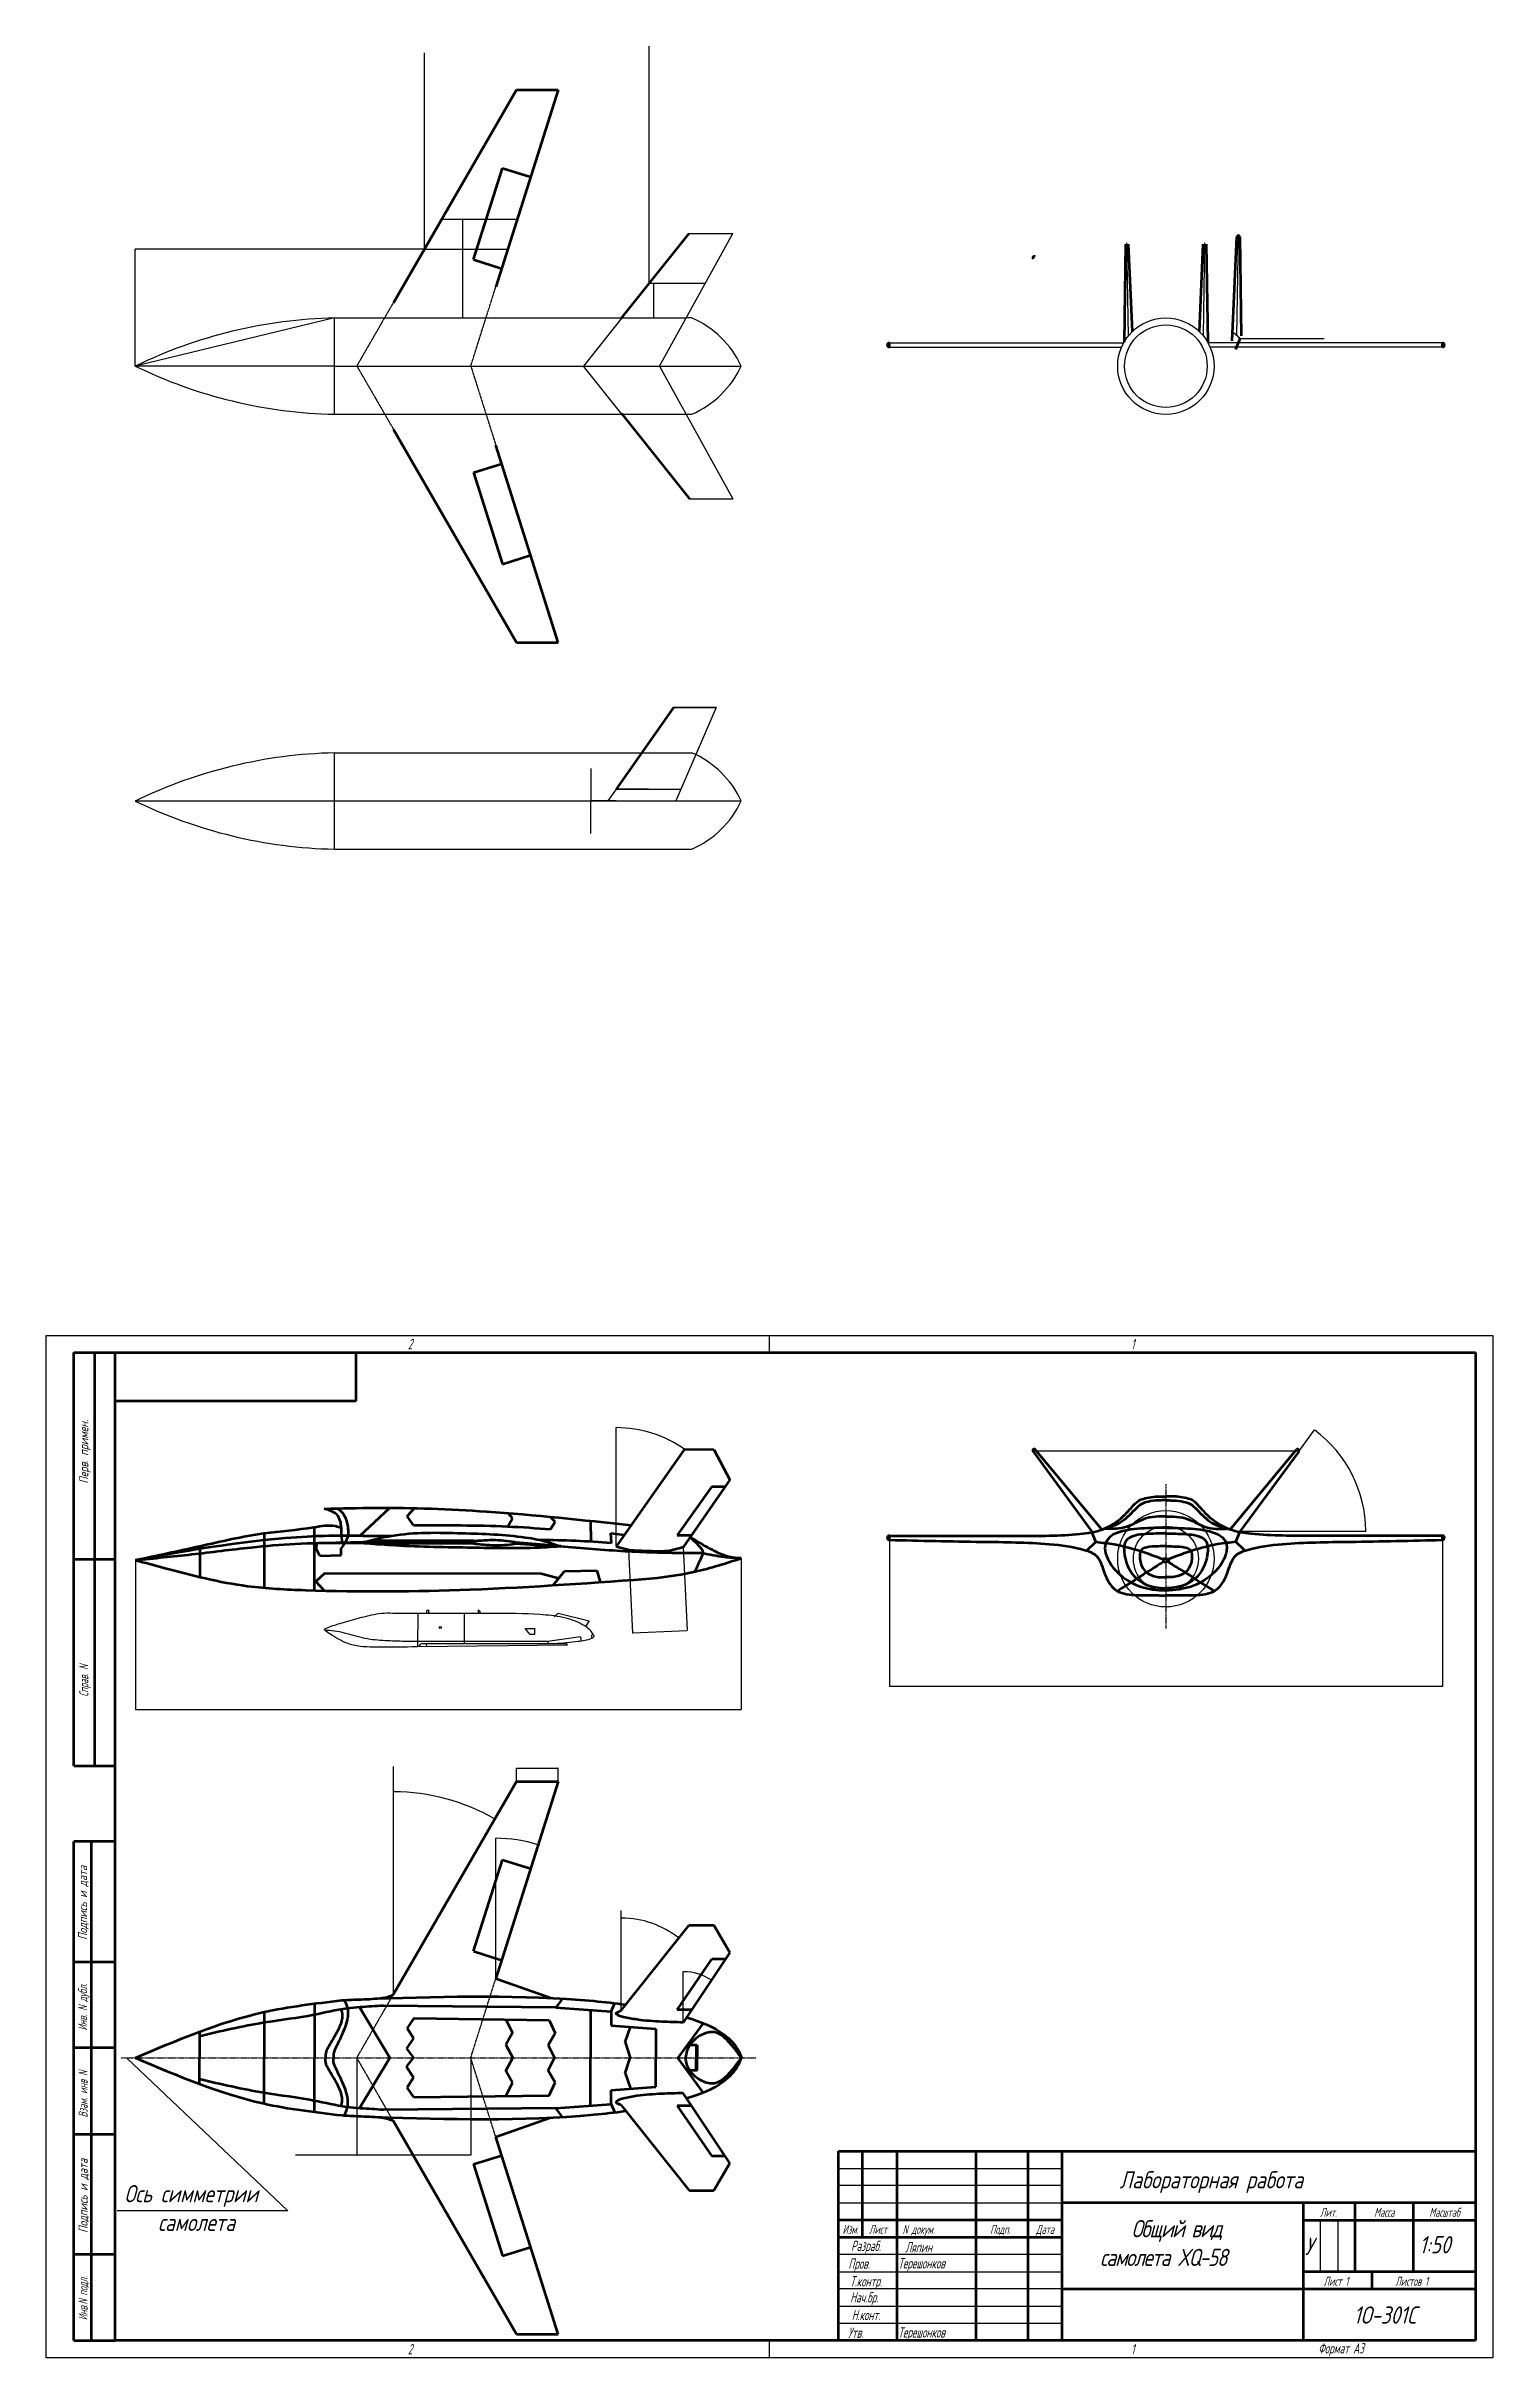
# Model space of a CAD drawing. Header units: millimetres. Extents: x 31085 to 182632, y 10507 to 87776.
# Drawn here: x 69736 to 90736, y 42020 to 75596 of the extents above; entities that cross this region are included whole.
import ezdxf
from ezdxf.enums import TextEntityAlignment as Align

# ---------------------------------------------------------------- set-up
doc = ezdxf.new("R2010")
doc.units = ezdxf.units.MM
doc.linetypes.add('CENTER', pattern=[2, 1.25, -0.25, 0.25, -0.25])
doc.linetypes.add('DASHED', pattern=[0.75, 0.5, -0.25])
for name, color, linetype, lineweight in [('_axes (Оси)', 6, 'CENTER', 30), ('_basic (Основной)', 4, 'Continuous', 60), ('_contour (Тонкий)', 7, 'Continuous', 30), ('_invisible (Невидимый)', 1, 'DASHED', 30), ('_remote (Тонкий)', 9, 'Continuous', 30), ('_text (Надписи)', 2, 'Continuous', 30)]:
    doc.layers.add(name, color=color, linetype=linetype, lineweight=lineweight)
doc.styles.add('ESKD', font='eskd.shx', dxfattribs={"oblique": 15, "height": 5})
doc.dimstyles.new('ESKD', dxfattribs={"dimtxt": 5, "dimasz": 5, "dimexe": 2, "dimexo": 0, "dimgap": 2, "dimtad": 1, "dimtoh": 1, "dimzin": 12, "dimdsep": 46, "dimtxsty": 'ESKD', "dimblk1": 'OPEN', "dimblk2": 'OPEN', "dimsah": 1, "dimcen": 5, "dimclrd": 256, "dimclre": 256, "dimclrt": 2, "dimadec": 0, "dimazin": 0, "dimtfac": 1, "dimtmove": 0, "dimatfit": 3, "dimldrblk": 'OPEN', "dimfxl": 1, "dimtolj": 1, "dimtzin": 12, "dimlwd": -1, "dimlwe": -1, "dimarcsym": 0})

msp = doc.modelspace()

# ---------------------------------------------------------------- texts
at = {"layer": '_basic (Основной)', "color": 30, "transparency": 33554687, "style": 'ESKD', "oblique": 15}
msp.add_text('Лабораторная работа', height=250, dxfattribs=at).set_placement((85317.311, 44480.281))
at = {"layer": '_contour (Тонкий)', "color": 2, "transparency": 33554687, "insert": (84486.002, 44019.614), "char_height": 250, "attachment_point": 1, "style": 'ESKD'}
msp.add_mtext_dynamic_manual_height_columns('\\pi1004.1;{\\T0.9;Общий вид\\P\\pi549.01;самолета XQ-58}', width=3504.53636, gutter_width=625, heights=[1261.117], dxfattribs=at)
at = {"layer": '_text (Надписи)', "transparency": 33554687, "style": 'ESKD', "oblique": 15, "width": 0.8}
for s, height, p in [('2', 150, (74986.002, 56669.614)), ('1', 150, (85486.002, 56669.614)), ('N докум.', 130, (82167.645, 43818.924)), ('Ляпин', 150, (82206.008, 43549.738)), ('Терешонков', 150, (82104.509, 43316.89)), ('Терешонков', 150, (82104.509, 42313.476)), ('2', 150, (74986.002, 42069.614)), ('1', 150, (85486.002, 42069.614)), ('Формат А3', 150, (88201.573, 42081.727))]:
    msp.add_text(s, height=height, dxfattribs=at).set_placement(p)
at = {"layer": '_text (Надписи)', "transparency": 33554687, "style": 'ESKD', "oblique": 15}
for s, p in [('Перв. примен.', (70346.216, 55179.337)), ('Подпись и дата', (70329.677, 48627.009)), ('Подпись и дата', (70336.331, 44371.527))]:
    msp.add_text(s, height=130, rotation=90, dxfattribs=at).set_placement(p, align=Align.CENTER)
at = {"layer": '_text (Надписи)', "transparency": 33554687, "style": 'ESKD', "oblique": 15, "width": 0.8}
for s, p in [('Справ. N', (70346.067, 51854.128)), ('Инв. N дубл.', (70329.366, 47114.356)), ('Взам. инв N', (70335.629, 45848.496)), ('Инв.N подл.', (70335.232, 42884.407))]:
    msp.add_text(s, height=130, rotation=90, dxfattribs=at).set_placement(p, align=Align.CENTER)
for s, height, p in [('Лит.', 130, (88350.49, 44067.44)), ('Масса', 130, (89161.624, 44067.44)), ('Масштаб', 130, (90036.556, 44067.44)), ('Изм.', 130, (81411.002, 43819.614)), ('Разраб.', 150, (81636.002, 43569.614)), ('Лист', 130, (81811.002, 43819.614)), ('Подп.', 130, (83586.002, 43819.614)), ('Дата', 130, (84236.002, 43819.614)), ('Пров.', 150, (81536.002, 43312.472)), ('Т.контр.', 150, (81636.002, 43055.329)), ('Лист 1', 130, (88460.329, 43065.978)), ('Листов 1', 130, (89559.048, 43065.978)), ('Hач.бр.', 150, (81611.002, 42823.186)), ('H.конт.', 150, (81636.002, 42566.043)), ('Утв.', 150, (81486.002, 42308.9))]:
    msp.add_text(s, height=height, dxfattribs=at).set_placement(p, align=Align.CENTER)
at = {"layer": '_text (Надписи)', "transparency": 33554687, "char_height": 250, "attachment_point": 1, "style": 'ESKD'}
for s, width, insert in [('Ось симметрии\\P\\pi489.45;самолета', 2478.63355, (70869.489, 44528.055)), ('У', 534.79925, (88007.373, 43763.869)), ('1:50', 665.61918, (89669.714, 43786.742))]:
    msp.add_mtext_dynamic_manual_height_columns(s, width=width, gutter_width=1250, heights=[0], dxfattribs=dict(at, insert=insert))
at = {"layer": '_text (Надписи)', "transparency": 33554687, "insert": (87986.002, 42765.467), "char_height": 250, "width": 2526.89301, "attachment_point": 1, "line_spacing_factor": 0.857143, "style": 'ESKD'}
msp.add_mtext('\\pi729.95;1О-301С', dxfattribs=at)

# ---------------------------------------------------------------- blocks, each defined once
blk = doc.blocks.new('_OPEN')
at = {"color": 0, "linetype": 'ByBlock'}
for p, q in [((-1, 0.2), (0, 0)), ((0, 0), (-1, -0.2)), ((0, 0), (-1, 0))]:
    blk.add_line(p, q, dxfattribs=at)
blk = doc.blocks.new('*D44')
at = {"layer": '_contour (Тонкий)', "transparency": 16777216}
for p, q in [((84079, 55197), (84079, 55193)), ((84084, 55195), (87897, 55195)), ((87902, 55197), (87902, 55193))]:
    blk.add_line(p, q, dxfattribs=at)
at = {"layer": 'Defpoints', "color": 0, "transparency": 16777216}
for p in [(84079, 55197), (87902, 55197), (87902, 55195)]:
    blk.add_point(p, dxfattribs=at)
at = {"layer": '_contour (Тонкий)', "transparency": 16777216, "xscale": 5, "yscale": 5, "zscale": 5, "rotation": 180}
blk.add_blockref('_OPEN', (84079, 55195), dxfattribs=at)
at = {"layer": '_contour (Тонкий)', "transparency": 16777216, "xscale": 5, "yscale": 5, "zscale": 5}
blk.add_blockref('_OPEN', (87902, 55195), dxfattribs=at)
at = {"layer": '_contour (Тонкий)', "color": 2, "transparency": 16777216, "insert": (85991, 55200), "char_height": 5, "attachment_point": 5, "style": 'ESKD'}
blk.add_mtext('\\A1;3823.03', dxfattribs=at)
blk = doc.blocks.new('*D45')
at = {"layer": '_contour (Тонкий)', "transparency": 16777216}
for p, q in [((81976, 53900), (81976, 51772)), ((90005, 53900), (90005, 51772)), ((81981, 51774), (90000, 51774))]:
    blk.add_line(p, q, dxfattribs=at)
at = {"layer": 'Defpoints', "color": 0, "transparency": 16777216}
for p in [(81976, 53900), (90005, 53900), (90005, 51774)]:
    blk.add_point(p, dxfattribs=at)
at = {"layer": '_contour (Тонкий)', "transparency": 16777216, "xscale": 5, "yscale": 5, "zscale": 5, "rotation": 180}
blk.add_blockref('_OPEN', (81976, 51774), dxfattribs=at)
at = {"layer": '_contour (Тонкий)', "transparency": 16777216, "xscale": 5, "yscale": 5, "zscale": 5}
blk.add_blockref('_OPEN', (90005, 51774), dxfattribs=at)
at = {"layer": '_contour (Тонкий)', "color": 2, "transparency": 16777216, "insert": (85991, 51778), "char_height": 5, "attachment_point": 5, "style": 'ESKD'}
blk.add_mtext('\\A1;8029.48', dxfattribs=at)
blk = doc.blocks.new('*D46')
at = {"layer": '_contour (Тонкий)', "transparency": 16777216}
for p, q in [((71031, 53606), (71031, 51436)), ((79826, 53634), (79826, 51436)), ((71036, 51438), (79821, 51438))]:
    blk.add_line(p, q, dxfattribs=at)
at = {"layer": 'Defpoints', "color": 0, "transparency": 16777216}
for p in [(71031, 53606), (79826, 53634), (79826, 51438)]:
    blk.add_point(p, dxfattribs=at)
at = {"layer": '_contour (Тонкий)', "transparency": 16777216, "xscale": 5, "yscale": 5, "zscale": 5, "rotation": 180}
blk.add_blockref('_OPEN', (71031, 51438), dxfattribs=at)
at = {"layer": '_contour (Тонкий)', "transparency": 16777216, "xscale": 5, "yscale": 5, "zscale": 5}
blk.add_blockref('_OPEN', (79826, 51438), dxfattribs=at)
at = {"layer": '_contour (Тонкий)', "color": 2, "transparency": 16777216, "insert": (75428, 51442), "char_height": 5, "attachment_point": 5, "style": 'ESKD'}
blk.add_mtext('\\A1;8794.53', dxfattribs=at)
blk = doc.blocks.new('*D47')
at = {"layer": '_contour (Тонкий)', "transparency": 16777216}
for p, q in [((87919, 55184), (88149, 55497)), ((88289, 54026), (88894, 54026))]:
    blk.add_line(p, q, dxfattribs=at)
blk.add_arc((87070, 54026), 1822, 0.1572, 53.6037, dxfattribs=at)
at = {"layer": 'Defpoints', "color": 0, "transparency": 16777216}
for p in [(87919, 55184), (88804, 54586), (87070, 54026), (87070, 54026), (88289, 54026)]:
    blk.add_point(p, dxfattribs=at)
at = {"layer": '_contour (Тонкий)', "transparency": 16777216, "xscale": 5, "yscale": 5, "zscale": 5}
for p, rotation in [((88147, 55496), 143.6823355758106), ((88892, 54026), 270.0786079433288)]:
    blk.add_blockref('_OPEN', p, dxfattribs=dict(at, rotation=rotation))
at = {"layer": '_contour (Тонкий)', "color": 2, "transparency": 16777216, "insert": (88699, 54852), "char_height": 5, "attachment_point": 5, "rotation": 296.8805, "style": 'ESKD'}
blk.add_mtext('\\A1;54°', dxfattribs=at)
blk = doc.blocks.new('*D48')
at = {"layer": '_contour (Тонкий)', "transparency": 16777216}
blk.add_arc((74777, 47299), 2941, 60.1215, 89.9026, dxfattribs=at)
at = {"layer": 'Defpoints', "color": 0, "transparency": 16777216}
for p in [(74777, 50609), (76561, 50391), (75783, 50063), (74777, 47299), (74777, 47299)]:
    blk.add_point(p, dxfattribs=at)
at = {"layer": '_contour (Тонкий)', "transparency": 16777216, "xscale": 5, "yscale": 5, "zscale": 5}
for p, rotation in [((74777, 50240), 179.9512950941352), ((76247, 49847), 330.072762383453)]:
    blk.add_blockref('_OPEN', p, dxfattribs=dict(at, rotation=rotation))
at = {"layer": '_contour (Тонкий)', "color": 2, "transparency": 16777216, "insert": (75539, 50144), "char_height": 5, "attachment_point": 5, "rotation": 345.012, "style": 'ESKD'}
blk.add_mtext('\\A1;30°', dxfattribs=at)
blk = doc.blocks.new('*D49')
at = {"layer": '_contour (Тонкий)', "transparency": 16777216}
blk.add_arc((78085, 47065), 1342, 51.6523, 89.7865, dxfattribs=at)
at = {"layer": 'Defpoints', "color": 0, "transparency": 16777216}
for p in [(78085, 48518), (78667, 48275), (79071, 48303), (78085, 47065), (78085, 47065)]:
    blk.add_point(p, dxfattribs=at)
at = {"layer": '_contour (Тонкий)', "transparency": 16777216, "xscale": 5, "yscale": 5, "zscale": 5}
for p, rotation in [((78085, 48407), 179.8932635555602), ((78921, 48115), 321.5455274111061)]:
    blk.add_blockref('_OPEN', p, dxfattribs=dict(at, rotation=rotation))
at = {"layer": '_contour (Тонкий)', "color": 2, "transparency": 16777216, "insert": (78529, 48336), "char_height": 5, "attachment_point": 5, "rotation": 340.7194, "style": 'ESKD'}
blk.add_mtext('\\A1;39°', dxfattribs=at)
blk = doc.blocks.new('*D50')
at = {"layer": '_contour (Тонкий)', "transparency": 16777216}
blk.add_line((76262, 49372), (76262, 49567), dxfattribs=at)
blk.add_arc((76262, 47527), 2038, 72.6249, 89.8594, dxfattribs=at)
at = {"layer": 'Defpoints', "color": 0, "transparency": 16777216}
for p in [(77166, 50391), (76262, 49372), (76674, 49523), (76262, 47527), (76262, 47527)]:
    blk.add_point(p, dxfattribs=at)
at = {"layer": '_contour (Тонкий)', "transparency": 16777216, "xscale": 5, "yscale": 5, "zscale": 5}
for p, rotation in [((76262, 49565), 179.9297222049322), ((76875, 49471), 342.5546496753644)]:
    blk.add_blockref('_OPEN', p, dxfattribs=dict(at, rotation=rotation))
at = {"layer": '_contour (Тонкий)', "color": 2, "transparency": 16777216, "insert": (76573, 49546), "char_height": 5, "attachment_point": 5, "rotation": 351.2422, "style": 'ESKD'}
blk.add_mtext('\\A1;18°', dxfattribs=at)
blk = doc.blocks.new('*D51')
at = {"layer": '_contour (Тонкий)', "transparency": 16777216}
blk.add_line((78984, 47616), (78984, 47630), dxfattribs=at)
blk.add_arc((78984, 46891), 737, 56.7997, 89.6114, dxfattribs=at)
at = {"layer": 'Defpoints', "color": 0, "transparency": 16777216}
for p in [(79659, 47907), (78984, 47616), (79265, 47573), (78984, 46891), (78984, 46891)]:
    blk.add_point(p, dxfattribs=at)
at = {"layer": '_contour (Тонкий)', "transparency": 16777216, "xscale": 5, "yscale": 5, "zscale": 5}
for p, rotation in [((78984, 47628), 179.8057061249195), ((79392, 47505), 326.6053640578633)]:
    blk.add_blockref('_OPEN', p, dxfattribs=dict(at, rotation=rotation))
at = {"layer": '_contour (Тонкий)', "color": 2, "transparency": 16777216, "insert": (79199, 47601), "char_height": 5, "attachment_point": 5, "rotation": 343.2055, "style": 'ESKD'}
blk.add_mtext('\\A1;34°', dxfattribs=at)
blk = doc.blocks.new('*D52')
at = {"layer": '_contour (Тонкий)', "transparency": 16777216}
for p, q in [((78188, 53754), (78246, 52546)), ((78984, 53792), (79042, 52584)), ((78251, 52548), (79037, 52585))]:
    blk.add_line(p, q, dxfattribs=at)
at = {"layer": 'Defpoints', "color": 0, "transparency": 16777216}
for p in [(78188, 53754), (78984, 53792), (79042, 52586)]:
    blk.add_point(p, dxfattribs=at)
at = {"layer": '_contour (Тонкий)', "transparency": 16777216, "xscale": 5, "yscale": 5, "zscale": 5}
for p, rotation in [((78246, 52548), 182.7405263349253), ((79042, 52586), 2.740526334925297)]:
    blk.add_blockref('_OPEN', p, dxfattribs=dict(at, rotation=rotation))
at = {"layer": '_contour (Тонкий)', "color": 2, "transparency": 16777216, "insert": (78644, 52571), "char_height": 5, "attachment_point": 5, "rotation": 2.7405, "style": 'ESKD'}
blk.add_mtext('\\A1;797.05', dxfattribs=at)
blk = doc.blocks.new('*D53')
at = {"layer": '_contour (Тонкий)', "transparency": 16777216}
for p, q in [((74246, 46377), (74246, 44962)), ((75899, 46377), (75899, 44962)), ((74246, 44964), (73355, 44964)), ((75894, 44964), (74251, 44964))]:
    blk.add_line(p, q, dxfattribs=at)
at = {"layer": 'Defpoints', "color": 0, "transparency": 16777216}
for p in [(74246, 46377), (75899, 46377), (75899, 44964)]:
    blk.add_point(p, dxfattribs=at)
at = {"layer": '_contour (Тонкий)', "transparency": 16777216, "xscale": 5, "yscale": 5, "zscale": 5, "rotation": 180}
blk.add_blockref('_OPEN', (74246, 44964), dxfattribs=at)
at = {"layer": '_contour (Тонкий)', "transparency": 16777216, "xscale": 5, "yscale": 5, "zscale": 5}
blk.add_blockref('_OPEN', (75899, 44964), dxfattribs=at)
at = {"layer": '_contour (Тонкий)', "color": 2, "transparency": 16777216, "insert": (73363, 44970), "char_height": 5, "attachment_point": 5, "style": 'ESKD'}
blk.add_mtext('\\A1;Хуй', dxfattribs=at)
blk = doc.blocks.new('*D54')
at = {"layer": '_contour (Тонкий)', "transparency": 16777216}
for p, q in [((76561, 50391), (76561, 50584)), ((76566, 50582), (77161, 50582)), ((77166, 50391), (77166, 50584))]:
    blk.add_line(p, q, dxfattribs=at)
at = {"layer": 'Defpoints', "color": 0, "transparency": 16777216}
for p in [(76561, 50391), (77166, 50582), (77166, 50391)]:
    blk.add_point(p, dxfattribs=at)
at = {"layer": '_contour (Тонкий)', "transparency": 16777216, "xscale": 5, "yscale": 5, "zscale": 5, "rotation": 180}
blk.add_blockref('_OPEN', (76561, 50582), dxfattribs=at)
at = {"layer": '_contour (Тонкий)', "transparency": 16777216, "xscale": 5, "yscale": 5, "zscale": 5}
blk.add_blockref('_OPEN', (77166, 50582), dxfattribs=at)
at = {"layer": '_contour (Тонкий)', "color": 2, "transparency": 16777216, "insert": (76864, 50587), "char_height": 5, "attachment_point": 5, "style": 'ESKD'}
blk.add_mtext('\\A1;604.84', dxfattribs=at)
blk = doc.blocks.new('*D55')
at = {"layer": '_contour (Тонкий)', "transparency": 16777216}
blk.add_line((78009, 55524), (78009, 55532), dxfattribs=at)
blk.add_arc((78009, 53804), 1726, 55.0671, 89.834, dxfattribs=at)
at = {"layer": 'Defpoints', "color": 0, "transparency": 16777216}
for p in [(78009, 55524), (78695, 55388), (79003, 55219), (78009, 53804), (78009, 53804)]:
    blk.add_point(p, dxfattribs=at)
at = {"layer": '_contour (Тонкий)', "transparency": 16777216, "xscale": 5, "yscale": 5, "zscale": 5}
for p, rotation in [((78009, 55530), 179.9170236007296), ((79002, 55217), 324.984151972814)]:
    blk.add_blockref('_OPEN', p, dxfattribs=dict(at, rotation=rotation))
at = {"layer": '_contour (Тонкий)', "color": 2, "transparency": 16777216, "insert": (78531, 55454), "char_height": 5, "attachment_point": 5, "rotation": 342.4506, "style": 'ESKD'}
blk.add_mtext('\\A1;35°', dxfattribs=at)

# ---------------------------------------------------------------- dimensions: what is measured, and where the dimension line sits
at = {"layer": '_contour (Тонкий)', "transparency": 33554687}
for base, line1, line2, picture, middle in [((78694.924, 55388.455), ((78009.362, 53804.156), (78009.362, 55523.691)), ((79003.468, 55218.688), (78009.362, 53804.156)), '*D55', (78531.237, 55454.369)), ((88803.926, 54586.473), ((87919.248, 55184.31), (87070.128, 54025.792)), ((87070.128, 54025.792), (88289.063, 54025.792)), '*D47', (88699.457, 54851.7)), ((75782.51, 50062.818), ((74777.414, 47298.933), (76561.144, 50391.441)), ((74777.414, 47298.933), (74777.414, 50609.029)), '*D48', (75539.16, 50144.195)), ((76674.475, 49522.944), ((76261.954, 47526.937), (76261.954, 49372.186)), ((77165.988, 50391.441), (76261.954, 47526.937)), '*D50', (76572.971, 49545.81)), ((78666.992, 48274.511), ((78084.867, 47065.348), (78084.867, 48517.84)), ((78084.867, 47065.348), (79071.377, 48302.846)), '*D49', (78529.472, 48336.32)), ((79265.051, 47572.836), ((78984.201, 46891.195), (78984.201, 47616.428)), ((79658.882, 47907.096), (78984.201, 46891.195)), '*D51', (79198.517, 47601.29))]:
    dim = msp.add_angular_dim_2l(base=base, line1=line1, line2=line2, dimstyle='ESKD', dxfattribs=at)
    dim.commit()
    dim.dimension.update_dxf_attribs({"geometry": picture, "text_midpoint": middle})
for base, p1, p2, picture, middle in [((87902.248, 55195.25), (84079.218, 55196.769), (87902.248, 55196.769), '*D44', (85990.733, 55195.25)), ((79825.633, 51437.579), (71031.105, 53606.452), (79825.633, 53633.58), '*D46', (75428.369, 51437.579))]:
    dim = msp.add_linear_dim(base=base, p1=p1, p2=p2, dimstyle='ESKD', dxfattribs=at)
    dim.commit()
    dim.dimension.update_dxf_attribs({"geometry": picture, "text_midpoint": middle, "dimtype": 160})
dim = msp.add_aligned_dim(p1=(78188.064, 53754.34), p2=(78984.201, 53792.449), distance=-1208.137, dimstyle='ESKD', dxfattribs=at)
dim.commit()
dim.dimension.update_dxf_attribs({"geometry": '*D52', "text_midpoint": (78643.682, 52571.134)})
for base, p1, p2, picture, middle in [((90005.471, 51773.798), (81975.995, 53900.175), (90005.471, 53900.175), '*D45', (85990.733, 51778.298)), ((77165.988, 50582.487), (76561.144, 50391.441), (77165.988, 50391.441), '*D54', (76863.566, 50586.987))]:
    dim = msp.add_linear_dim(base=base, p1=p1, p2=p2, dimstyle='ESKD', dxfattribs=at)
    dim.commit()
    dim.dimension.update_dxf_attribs({"geometry": picture, "text_midpoint": middle})
dim = msp.add_linear_dim(base=(75899.019, 44964.252), p1=(74245.62, 46376.945), p2=(75899.019, 46376.945), text='Хуй', dimstyle='ESKD', dxfattribs=at)
dim.commit()
dim.dimension.update_dxf_attribs({"geometry": '*D53', "text_midpoint": (73362.876, 44964.252), "dimtype": 160})

# ---------------------------------------------------------------- linework, layer by layer
at = {"layer": '_axes (Оси)', "ltscale": 10, "transparency": 33554687}
for p, q in [((85990.733, 54707.024), (85990.733, 52611.381)), ((70825.658, 46376.945), (80042.272, 46376.945))]:
    msp.add_line(p, q, dxfattribs=at)
at = {"layer": '_basic (Основной)', "transparency": 33554687}
for p, q in [((74777.414, 71871.136), (76561.144, 74963.644)), ((77165.988, 74963.644), (76261.954, 72099.14)), ((76561.144, 74963.644), (77165.988, 74963.644)), ((75940.355, 72496.463), (76359.913, 73825.865)), ((76359.913, 73825.865), (76766.418, 73697.572)), ((78084.867, 71640.779), (79071.377, 72878.276)), ((85405.283, 72721.746), (85383.87, 71297.975)), ((85505.077, 71453.171), (85447.386, 72722.862)), ((86476.385, 71453.063), (86534.08, 72722.862)), ((86576.183, 72721.746), (86597.6, 71297.767)), ((86952.737, 71318.864), (87021.219, 72826.075)), ((87063.322, 72824.958), (87084.923, 71388.748)), ((75940.355, 72496.463), (76346.86, 72368.171)), ((81975.995, 71224.892), (81976.875, 71285.536)), ((87007.795, 71195.255), (87070.128, 71350.51)), ((90005.471, 71224.892), (90004.591, 71285.536)), ((78085.316, 70258.974), (79072.631, 69022.119)), ((74777.757, 70028.246), (76562.637, 66936.402)), ((75940.93, 69403.351), (76347.388, 69531.795)), ((77167.481, 66936.627), (76262.382, 69800.794)), ((75940.93, 69403.351), (76360.982, 68074.106)), ((76360.982, 68074.106), (76767.439, 68202.55)), ((76561.144, 66934.652), (77165.988, 66934.652)), ((76562.637, 66936.402), (77167.481, 66936.627)), ((78843.815, 65991.667), (78009.362, 64804.308)), ((70136.002, 56619.614), (70736.002, 56619.614)), ((70136.002, 50619.614), (70136.002, 56619.614)), ((70436.002, 56619.614), (70436.002, 50619.614)), ((70736.002, 42269.614), (70736.002, 56619.614)), ((70736.002, 56619.614), (90486.002, 56619.614)), ((74236.002, 55919.614), (74236.002, 56619.614)), ((90486.002, 56619.614), (90486.002, 42269.614)), ((70736.002, 55919.614), (74236.002, 55919.614)), ((79003.468, 55218.688), (78009.362, 53804.156)), ((79003.468, 55218.688), (79426.397, 55214.503)), ((79426.397, 55214.503), (79660.898, 54770.89)), ((84062.219, 55184.31), (84911.338, 54025.792)), ((85058.922, 54049.791), (84095.125, 55210.597)), ((86922.544, 54049.791), (87886.341, 55210.597)), ((87919.248, 55184.31), (87070.128, 54025.792)), ((79660.898, 54770.89), (78984.201, 53792.449)), ((79397.415, 54673.12), (78897.509, 53967.316)), ((79397.415, 54673.12), (79593.187, 54673.12)), ((73627.3, 54084.287), (73627.3, 53166.653)), ((74284.42, 53956.173), (74723.732, 54365.517)), ((74974.295, 54243.249), (75079.902, 54360.51)), ((75069.54, 54113.579), (74974.295, 54243.249)), ((76437.924, 54095.142), (76504.261, 54215.674)), ((76504.261, 54215.674), (76441.537, 54289.417)), ((77122.89, 54164.346), (77051.399, 54235.789)), ((77058.898, 54055.371), (77122.89, 54164.346)), ((77638.204, 54176.27), (77642.987, 53873.523)), ((71963.648, 53809.955), (71963.648, 53361.291)), ((72897.337, 53995.591), (72897.337, 53203.453)), ((74353.228, 53846.36), (73627.3, 53853.468)), ((73661.261, 53764.388), (73662.13, 53853.127)), ((73708.517, 53669.94), (73661.261, 53764.388)), ((74017.706, 53678.035), (74017.933, 53779.767)), ((74023.98, 53958.798), (74026.177, 53861.462)), ((75947.222, 53846.36), (74353.228, 53846.36)), ((74378.672, 53871.325), (74381.224, 53846.36)), ((75947.222, 53885.065), (74431.005, 53885.065)), ((75947.222, 53885.065), (75947.222, 53846.36)), ((76546.93, 53867.137), (76545.513, 53846.093)), ((76546.608, 53846.019), (77195.796, 53802.304)), ((76546.93, 53867.137), (77207.521, 53813.314)), ((77941.162, 53851.082), (77932.994, 53998.57)), ((77932.994, 53998.57), (78128.096, 53973.104)), ((78897.509, 53967.316), (79106.009, 53968.706)), ((81975.995, 53900.175), (81976.875, 53960.819)), ((84842.975, 53744.348), (84973.672, 53870.538)), ((84973.672, 53870.538), (84911.338, 54025.792)), ((87007.795, 53870.538), (87070.128, 54025.792)), ((87138.491, 53744.348), (87007.795, 53870.538)), ((90005.471, 53900.175), (90004.591, 53960.819)), ((70136.002, 53619.614), (70736.002, 53619.614)), ((73781.697, 53417.113), (73649.05, 53297.17)), ((73708.517, 53669.94), (74017.706, 53678.035)), ((73781.697, 53417.113), (76923.091, 53412.096)), ((76923.091, 53412.096), (77177.973, 53344.44)), ((77097.468, 53241.145), (77258.478, 53447.735)), ((77258.478, 53447.735), (77728.067, 53456.982)), ((77728.067, 53456.982), (77778.486, 53286.445)), ((73649.05, 53297.17), (73770.483, 53162.875)), ((70136.002, 50619.614), (70736.002, 50619.614)), ((74777.414, 47298.933), (76561.144, 50391.441)), ((77165.988, 50391.441), (76261.954, 47526.937)), ((76561.144, 50391.441), (77165.988, 50391.441)), ((70736.002, 49519.614), (70136.002, 49519.614)), ((70136.002, 42269.614), (70136.002, 49519.614)), ((70386.002, 49519.614), (70386.002, 42269.614)), ((75940.355, 47924.26), (76359.913, 49253.662)), ((76359.913, 49253.662), (76766.418, 49125.369)), ((78084.867, 47065.348), (79071.377, 48302.846)), ((79071.377, 48302.846), (79426.397, 48302.846)), ((79426.397, 48302.846), (79658.882, 47907.096)), ((70136.002, 47769.614), (70736.002, 47769.614)), ((75940.355, 47924.26), (76346.86, 47795.968)), ((78897.509, 47074.607), (79397.415, 47808.176)), ((79658.882, 47907.096), (78984.201, 46891.195)), ((79593.187, 47808.176), (79397.415, 47808.176)), ((76261.954, 47526.937), (77061.648, 47245.691)), ((72900.555, 47031.342), (72900.555, 46376.945)), ((73629.794, 47169.394), (73629.794, 46376.945)), ((74283.036, 47110.354), (74723.732, 46376.945)), ((77132.43, 47107.714), (74631.863, 47132.963)), ((77220.651, 47225.996), (77132.43, 47107.714)), ((77132.43, 47107.714), (77936.817, 47049.705)), ((77634.904, 47071.477), (77637.414, 46376.945)), ((77936.817, 47049.705), (77984.683, 47161.468)), ((77936.817, 47049.705), (77937.12, 46847.628)), ((79106.009, 47074.607), (78897.509, 47074.607)), ((71961.338, 46770.104), (71961.338, 46376.945)), ((75073.7, 46951.269), (74977.689, 46806.17)), ((74977.689, 46806.17), (75068.008, 46662.769)), ((75073.7, 46951.269), (77038.13, 46925.403)), ((76409.348, 46933.682), (76503.59, 46741.223)), ((76503.59, 46741.223), (76409.869, 46564.56)), ((77123.654, 46734.031), (77023.875, 46561.676)), ((77038.13, 46925.403), (77123.654, 46734.031)), ((77937.12, 46847.628), (78586.912, 46796.365)), ((78142.034, 46602.105), (78219.187, 46825.375)), ((78586.912, 46796.365), (78586.912, 46376.945)), ((79273.594, 46880.496), (78906.174, 46376.945)), ((70736.002, 46519.614), (70136.002, 46519.614)), ((71961.338, 45983.786), (71961.338, 46376.945)), ((72900.555, 45722.548), (72900.555, 46376.945)), ((73629.794, 45584.496), (73629.794, 46376.945)), ((74283.036, 45643.536), (74723.732, 46376.945)), ((75068.008, 46662.769), (74966.851, 46509.727)), ((74966.851, 46509.727), (75069.073, 46376.945)), ((74966.851, 46244.163), (75069.073, 46376.945)), ((76409.869, 46564.56), (76509.862, 46376.945)), ((76409.869, 46564.56), (76509.862, 46376.945)), ((76409.869, 46189.33), (76509.862, 46376.945)), ((76409.869, 46189.33), (76509.862, 46376.945)), ((77023.875, 46561.676), (77116.923, 46376.945)), ((77023.875, 46561.676), (77116.923, 46376.945)), ((77023.875, 46192.214), (77116.923, 46376.945)), ((77023.875, 46192.214), (77116.923, 46376.945)), ((77634.904, 45682.413), (77637.414, 46376.945)), ((78142.034, 46602.105), (78213.19, 46376.945)), ((78142.034, 46151.785), (78213.19, 46376.945)), ((78586.912, 45957.525), (78586.912, 46376.945)), ((79273.594, 45873.394), (78906.174, 46376.945)), ((79185.291, 46561.987), (79080.758, 46562.595)), ((79171.683, 46562.066), (79170.606, 46376.945)), ((79171.683, 46191.824), (79170.606, 46376.945)), ((79185.291, 46561.987), (79185.291, 46376.945)), ((79185.291, 46191.903), (79185.291, 46376.945)), ((75068.008, 46091.121), (74966.851, 46244.163)), ((74977.689, 45947.72), (75068.008, 46091.121)), ((76409.348, 45820.208), (76503.59, 46012.667)), ((76503.59, 46012.667), (76409.869, 46189.33)), ((77123.654, 46019.859), (77023.875, 46192.214)), ((77038.13, 45828.487), (77123.654, 46019.859)), ((78142.034, 46151.785), (78219.187, 45928.515)), ((79185.291, 46191.903), (79080.758, 46191.295)), ((75073.7, 45802.621), (74977.689, 45947.72)), ((75073.7, 45802.621), (77038.13, 45828.487)), ((77132.43, 45646.176), (77936.817, 45704.185)), ((77936.817, 45704.185), (77937.12, 45906.262)), ((77936.817, 45704.185), (77984.683, 45592.422)), ((77937.12, 45906.262), (78586.912, 45957.525)), ((78084.867, 45688.542), (79071.377, 44451.045)), ((79106.009, 45679.283), (78897.509, 45679.283)), ((78897.509, 45679.283), (79397.415, 44945.714)), ((79658.882, 44846.794), (78984.201, 45862.695)), ((77132.43, 45646.176), (74631.863, 45620.927)), ((74777.414, 45454.957), (76561.144, 42362.449)), ((76261.954, 45226.953), (77061.648, 45508.199)), ((77220.651, 45527.894), (77132.43, 45646.176)), ((70136.002, 45269.614), (70736.002, 45269.614)), ((77165.988, 42362.449), (76261.954, 45226.953)), ((84486.002, 42269.614), (84486.002, 45019.614)), ((75940.355, 44829.63), (76346.86, 44957.922)), ((75940.355, 44829.63), (76359.913, 43500.228)), ((79593.187, 44945.714), (79397.415, 44945.714)), ((79426.397, 44451.045), (79658.882, 44846.794)), ((79071.377, 44451.045), (79426.397, 44451.045)), ((70736.002, 43519.614), (70136.002, 43519.614)), ((76359.913, 43500.228), (76766.418, 43628.521)), ((76561.144, 42362.449), (77165.988, 42362.449)), ((70136.002, 42269.614), (70736.002, 42269.614)), ((90486.002, 42269.614), (70736.002, 42269.614))]:
    msp.add_line(p, q, dxfattribs=at)
at = {"layer": '_basic (Основной)', "linetype": 'Continuous', "transparency": 33554687}
for p, q in [((81236.002, 45019.614), (90486.002, 45019.614)), ((81236.002, 42269.614), (81236.002, 45019.614)), ((81586.002, 43769.614), (81586.002, 45019.614)), ((82086.002, 45019.614), (82086.002, 42269.614)), ((83236.002, 42269.614), (83236.002, 45019.614)), ((83986.002, 45019.614), (83986.002, 42269.614)), ((84486.002, 44019.614), (81236.002, 44019.614)), ((90486.002, 44269.614), (84486.002, 44269.614)), ((87986.002, 44269.614), (87986.002, 42269.614)), ((87986.002, 44019.614), (90486.002, 44019.614)), ((88736.002, 44269.614), (88736.002, 43269.614)), ((89586.002, 43269.614), (89586.002, 44269.614)), ((81236.002, 43769.614), (84486.002, 43769.614)), ((84486.002, 43019.614), (90486.002, 43019.614)), ((90486.002, 43269.614), (87986.002, 43269.614)), ((88986.002, 43019.614), (88986.002, 43269.614))]:
    msp.add_line(p, q, dxfattribs=at)
at = {"layer": '_basic (Основной)', "transparency": 33554687}
for centre, radius, start, end in [((84079.218, 72521.487), 21.077, 41.000324, 225.0837598), ((87042.248, 72824.641), 21.077, 352.0169568, 176.1003926), ((81976.435, 71255.214), 30.325, 89.1684544, 269.1684544), ((81976.435, 71255.214), 30.325, 89.1684544, 269.1684544), ((90005.031, 71255.214), 30.325, 270.8315456, 90.8315456), ((84079.218, 55196.769), 21.077, 41.000324, 225.0837598), ((87902.248, 55196.769), 21.077, 314.9162402, 138.999676), ((76952.481, 42706.332), 11188.519, 84.9304096, 90.2579155), ((81976.435, 53930.497), 30.325, 89.1684544, 269.1684544), ((90005.031, 53930.497), 30.325, 270.8315456, 90.8315456)]:
    msp.add_arc(centre, radius, start, end, dxfattribs=at)
for points in [[(81976.875, 53960.819), (83849.939, 53958.308), (84748.57, 53987.804), (85068.745, 54052.317), (85370.297, 54242.568), (85500.522, 54380.972), (85593.536, 54467.738), (85690.683, 54504.92), (85928.384, 54531.774), (85990.733, 54531.774)], [(90004.591, 53960.819), (88131.528, 53958.308), (87232.896, 53987.804), (86912.721, 54052.317), (86611.169, 54242.568), (86480.945, 54380.972), (86387.93, 54467.738), (86290.784, 54504.92), (86053.082, 54531.774), (85990.733, 54531.774)], [(71031.105, 53606.452), (71965.732, 53810.423), (72896.684, 53995.501), (73627.617, 54084.338), (73933.819, 54101.612), (74020.247, 54076.935)], [(74023.98, 53958.798), (74020.247, 54076.935), (74003.844, 54177.044), (73952.731, 54266.819), (73845.858, 54328.732), (73769.962, 54351.95)], [(75069.54, 54113.579), (75757.383, 54111.761), (76432.487, 54095.394), (77058.898, 54055.371)], [(71031.105, 53606.452), (71846.252, 53690.442), (72711.334, 53791.43), (73351.287, 53843.681), (74027.931, 53861.502), (74378.672, 53871.325)], [(77195.796, 53802.304), (76814.704, 53782.676), (75922.764, 53784.857), (74795.038, 53817.67), (74381.224, 53846.36)], [(75946.632, 53846.369), (76172.74, 53826.225), (76500.195, 53838.701), (76546.608, 53846.019)], [(75947.222, 53885.065), (76173.839, 53898.311), (76500.761, 53875.866), (76546.93, 53867.137)], [(79259.435, 53705.098), (78973.333, 53706.218), (78137.739, 53733.541), (77195.796, 53802.304)], [(78984.201, 53792.449), (78750.363, 53737.471), (78449.422, 53737.266), (78165.788, 53758.524), (78009.362, 53804.156)], [(71031.105, 53606.452), (71445.26, 53494.232), (72659.314, 53229.254), (73500.579, 53170.551), (75890.287, 53179.42), (78608.531, 53346.393)], [(78608.531, 53346.393), (79154.615, 53439.041), (79825.633, 53633.58)], [(79825.633, 53633.58), (79580.298, 53648.844), (79259.435, 53705.098)], [(71031.105, 46376.945), (72880.621, 47037.798), (74025.554, 47211.614)], [(74631.863, 47132.963), (74293.764, 47111.192), (74100.444, 47091.847), (73625.428, 47000.649), (72897.561, 46887.241), (71961.338, 46688.265)], [(74014.385, 47078.702), (74033.137, 46997.759), (73994.951, 46829.673), (73901.731, 46653.871), (73831.816, 46537.268), (73799.812, 46468.833), (73790.585, 46376.945)], [(74060.658, 47216.267), (74105.852, 47114.196), (74116.571, 47019.446), (74037.963, 46735.193), (73952.209, 46554.631), (73907.545, 46440.216), (73907.545, 46376.945)], [(78084.867, 47065.348), (78071.189, 47058.243), (78054.493, 47049.294)], [(71031.105, 46376.945), (72880.621, 45716.093), (74025.554, 45542.276)], [(74014.385, 45675.188), (74033.137, 45756.131), (73994.951, 45924.218), (73901.731, 46100.019), (73831.816, 46216.622), (73799.812, 46285.058), (73790.585, 46376.945)], [(74060.658, 45537.623), (74105.852, 45639.695), (74116.571, 45734.444), (74037.963, 46018.697), (73952.209, 46199.259), (73907.545, 46313.674), (73907.545, 46376.945)], [(74631.863, 45620.927), (74293.764, 45642.698), (74100.444, 45662.043), (73625.428, 45753.241), (72897.561, 45866.649), (71961.338, 46065.626)], [(78084.867, 45688.542), (78071.189, 45695.647), (78054.493, 45704.596)]]:
    msp.add_spline(points, degree=3, dxfattribs=at)
for points, knots in [([(85990.733, 54475.394), (85967.167, 54475.368), (85892.937, 54474.652), (85777.131, 54464.396), (85635.659, 54435.272), (85500.85, 54301.988), (85364.174, 54148.52), (85215.659, 54098.757), (85159.361, 54079.894)], [36.976944751, 36.976944751, 36.976944751, 36.976944751, 107.604090007, 259.685442457, 388.049267775, 527.446786637, 815.213251665, 990.89447811, 990.89447811, 990.89447811, 990.89447811]), ([(85990.733, 54475.394), (86014.3, 54475.368), (86088.529, 54474.652), (86204.335, 54464.396), (86345.808, 54435.272), (86480.616, 54301.988), (86617.293, 54148.52), (86765.808, 54098.757), (86822.106, 54079.894)], [36.976944751, 36.976944751, 36.976944751, 36.976944751, 107.604090007, 259.685442457, 388.049267775, 527.446786637, 815.213251665, 990.89447811, 990.89447811, 990.89447811, 990.89447811]), ([(73769.962, 54351.95), (74019.274, 54358.092), (74804.932, 54377.447), (76294.582, 54322.987), (77527.101, 54189.317), (78226.081, 54112.529)], [0, 0, 0, 0, 748.119392923, 2357.552730237, 4466.628899364, 4466.628899364, 4466.628899364, 4466.628899364]), ([(73962.92, 54356.621), (73993.806, 54334.706), (74065.428, 54278.737), (74108.469, 54127.06), (74135.834, 53940.695), (74057.806, 53834.191), (74017.933, 53779.767)], [25.70178847, 25.70178847, 25.70178847, 25.70178847, 136.420123039, 295.244475205, 481.044458009, 675.209633376, 675.209633376, 675.209633376, 675.209633376]), ([(85990.733, 54076.194), (85934.548, 54075.76), (85751.866, 54072.594), (85313.94, 54052.51), (84899.355, 53836.096), (85440.017, 53164.324), (85990.733, 53164.324)], [111.609978254, 111.609978254, 111.609978254, 111.609978254, 189.416587967, 362.848596, 674.975691064, 983.234461237, 983.234461237, 983.234461237, 983.234461237]), ([(85990.733, 54239.656), (85954.331, 54239.661), (85860.038, 54238.39), (85659.914, 54219.199), (85427.37, 54060.047), (85213.637, 54057.595), (85104.146, 54061.036)], [80.106941564, 80.106941564, 80.106941564, 80.106941564, 189.416587967, 362.848596, 674.975691064, 995.567736158, 995.567736158, 995.567736158, 995.567736158]), ([(85990.733, 54239.656), (86027.135, 54239.661), (86121.429, 54238.39), (86321.552, 54219.199), (86554.096, 54060.047), (86767.83, 54057.595), (86877.32, 54061.036)], [80.106941564, 80.106941564, 80.106941564, 80.106941564, 189.416587967, 362.848596, 674.975691064, 995.567736158, 995.567736158, 995.567736158, 995.567736158]), ([(85990.733, 54076.194), (86046.919, 54075.76), (86229.6, 54072.594), (86667.526, 54052.51), (87082.111, 53836.096), (86541.449, 53164.324), (85990.733, 53164.324)], [111.609978254, 111.609978254, 111.609978254, 111.609978254, 189.416587967, 362.848596, 674.975691064, 983.234461237, 983.234461237, 983.234461237, 983.234461237]), ([(74732.708, 53952.359), (74662.628, 53952.206), (74426.374, 53952.422), (74023.422, 53963.205), (72851.25, 53932.531), (71858.85, 53754.742), (71031.105, 53606.452)], [142.757916517, 142.757916517, 142.757916517, 142.757916517, 352.993600907, 851.526729795, 1351.93664087, 3867.57988983, 3867.57988983, 3867.57988983, 3867.57988983]), ([(77195.796, 53802.304), (77141.535, 53822.834), (76979.692, 53884.071), (76502.751, 53970.959), (75739.346, 53994.291), (74954.351, 54015.075), (74500.39, 53903.687), (74378.672, 53871.325)], [0, 0, 0, 0, 173.858737223, 518.567479477, 1445.436818752, 2470.037460494, 2846.922905419, 2846.922905419, 2846.922905419, 2846.922905419]), ([(79825.633, 53633.58), (79767.078, 53636.401), (79633.452, 53642.838), (79413.373, 53745.854), (79230.067, 53853.166), (79109.755, 53922.863), (79084.332, 53937.228)], [0, 0, 0, 0, 174.455485627, 398.120441842, 716.04695081, 815.123087414, 815.123087414, 815.123087414, 815.123087414]), ([(79084.332, 53937.228), (79106.645, 53916.6), (79158.796, 53869.897), (79217.586, 53806.018), (79285.423, 53727.688), (79221.89, 53591.324), (79175.971, 53495.476), (79148.184, 53437.619)], [0, 0, 0, 0, 102.083623991, 208.914953559, 266.67304814, 393.705605478, 595.116303675, 595.116303675, 595.116303675, 595.116303675]), ([(81975.995, 53900.175), (82423.712, 53889.545), (83196.461, 53871.37), (84153.024, 53864.338), (84697.019, 53797.314), (85014.505, 53685.451), (85087.976, 53426.018), (85214.545, 53142.561), (85521.259, 53093.156), (85763.312, 53097.595), (85918.097, 53093.402), (85990.733, 53094.573), (86063.312, 53094.256), (86218.126, 53097.596), (86460.207, 53093.156), (86766.922, 53142.561), (86893.491, 53426.018), (86966.961, 53685.451), (87284.448, 53797.314), (87828.443, 53864.338), (88785.005, 53871.37), (89557.754, 53889.545), (90005.471, 53900.175)], [0, 0, 0, 0, 1346.015477828, 2322.882346943, 2847.716865321, 3018.600006332, 3272.979385918, 3601.871796579, 3879.521426727, 4125.452174376, 4342.546900463, 4342.546900463, 4342.546900463, 4559.728329954, 4805.659077603, 5083.308707751, 5412.201118412, 5666.580497998, 5837.463639009, 6362.298157387, 7339.165026502, 8685.18050433, 8685.18050433, 8685.18050433, 8685.18050433]), ([(84973.672, 53870.538), (85063.288, 53860.614), (85399.726, 53823.358), (85719.065, 53709.305), (85951.91, 53619.204)], [0, 0, 0, 0, 269.943519845, 1013.422496183, 1013.422496183, 1013.422496183, 1013.422496183]), ([(85990.733, 53993.049), (85944.443, 53992.692), (85793.937, 53990.083), (85433.142, 53973.537), (85310.215, 53786.749), (85537.013, 53201.983), (85990.733, 53199.956)], [111.609978254, 111.609978254, 111.609978254, 111.609978254, 189.416587967, 362.848596, 674.975691064, 983.234461237, 983.234461237, 983.234461237, 983.234461237]), ([(85990.733, 53807.626), (85954.331, 53807.631), (85860.038, 53806.36), (85646.098, 53796.549), (85575.994, 53690.026), (85676.248, 53340.152), (85990.733, 53358.962)], [80.106941564, 80.106941564, 80.106941564, 80.106941564, 189.416587967, 362.848596, 674.975691064, 995.567736158, 995.567736158, 995.567736158, 995.567736158]), ([(85990.733, 53993.049), (86037.023, 53992.692), (86187.529, 53990.083), (86548.324, 53973.537), (86671.251, 53786.749), (86444.453, 53201.983), (85990.733, 53199.956)], [111.609978254, 111.609978254, 111.609978254, 111.609978254, 189.416587967, 362.848596, 674.975691064, 983.234461237, 983.234461237, 983.234461237, 983.234461237]), ([(85990.733, 53807.626), (86027.135, 53807.631), (86121.429, 53806.36), (86335.369, 53796.549), (86405.473, 53690.026), (86305.219, 53340.152), (85990.733, 53358.962)], [80.106941564, 80.106941564, 80.106941564, 80.106941564, 189.416587967, 362.848596, 674.975691064, 995.567736158, 995.567736158, 995.567736158, 995.567736158]), ([(87007.795, 53870.538), (86918.178, 53860.614), (86581.74, 53823.358), (86262.402, 53709.305), (86029.556, 53619.204)], [0, 0, 0, 0, 269.943519845, 1013.422496183, 1013.422496183, 1013.422496183, 1013.422496183]), ([(85960.962, 53584.481), (85908.603, 53550.455), (85654.92, 53396.221), (85463.333, 53264.055), (85287.207, 53157.386)], [35.012744047, 35.012744047, 35.012744047, 35.012744047, 215.891954686, 833.471019231, 833.471019231, 833.471019231, 833.471019231]), ([(85990.733, 53626.045), (85986.812, 53626.045), (85976.655, 53625.908), (85953.609, 53624.851), (85946.057, 53613.377), (85956.856, 53575.688), (85990.733, 53577.714)], [80.106941564, 80.106941564, 80.106941564, 80.106941564, 189.416587967, 362.848596, 674.975691064, 995.567736158, 995.567736158, 995.567736158, 995.567736158]), ([(85990.733, 53626.045), (85994.654, 53626.045), (86004.812, 53625.908), (86027.858, 53624.851), (86035.409, 53613.377), (86024.61, 53575.688), (85990.733, 53577.714)], [80.106941564, 80.106941564, 80.106941564, 80.106941564, 189.416587967, 362.848596, 674.975691064, 995.567736158, 995.567736158, 995.567736158, 995.567736158]), ([(86020.504, 53584.481), (86072.863, 53550.455), (86326.547, 53396.221), (86518.134, 53264.055), (86694.26, 53157.386)], [35.012744047, 35.012744047, 35.012744047, 35.012744047, 215.891954686, 833.471019231, 833.471019231, 833.471019231, 833.471019231]), ([(74025.554, 47211.614), (74106.488, 47216.184), (74294.727, 47226.815), (74537.901, 47232.319), (74717.367, 47262.222), (74771.967, 47295.341), (74777.414, 47298.933)], [0, 0, 0, 0, 242.506632316, 564.029305073, 741.832663443, 762.068111937, 762.068111937, 762.068111937, 762.068111937]), ([(74517.225, 47236.718), (75575.771, 47268.103), (76789.727, 47304.095), (77993.057, 47170.66), (78146.566, 47149.222)], [0, 0, 0, 0, 3167.74971233, 3632.819444501, 3632.819444501, 3632.819444501, 3632.819444501]), ([(78984.201, 46891.195), (78880.716, 46893.288), (78655.537, 46898.241), (78368.468, 46919.028), (78147.06, 46959.172), (78053.623, 46982.374), (77990.364, 47024.083), (78029.719, 47039.554), (78054.493, 47049.294)], [26.034475922, 26.034475922, 26.034475922, 26.034475922, 335.81796329, 700.487912904, 899.615498817, 986.530628985, 1019.35430406, 1075.126801265, 1075.126801265, 1075.126801265, 1075.126801265]), ([(79828.062, 46376.945), (79820.07, 46387.285), (79789.338, 46427.354), (79730.6, 46511.254), (79622.319, 46636.279), (79465.687, 46780.141), (79250.967, 46724.834), (79124.491, 46626.572), (79037.998, 46504.397), (79023.831, 46422.502), (79015.95, 46376.945)], [19.16822757, 19.16822757, 19.16822757, 19.16822757, 58.391706828, 170.661358866, 324.570829734, 565.594487923, 740.639192574, 933.730174367, 1042.899736547, 1179.767628118, 1179.767628118, 1179.767628118, 1179.767628118]), ([(79032.613, 46964.091), (79233.826, 46903.04), (79519.169, 46794.771), (79764.439, 46544.099), (79817.928, 46409.985), (79831.105, 46376.945)], [4552.449471166, 4552.449471166, 4552.449471166, 4552.449471166, 5128.979665427, 5454.53859542, 5560.961746954, 5560.961746954, 5560.961746954, 5560.961746954]), ([(79828.062, 46376.945), (79820.07, 46366.605), (79789.338, 46326.536), (79730.6, 46242.636), (79622.319, 46117.611), (79465.687, 45973.749), (79250.967, 46029.056), (79124.491, 46127.318), (79037.998, 46249.493), (79023.831, 46331.388), (79015.95, 46376.945)], [19.16822757, 19.16822757, 19.16822757, 19.16822757, 58.391706828, 170.661358866, 324.570829734, 565.594487923, 740.639192574, 933.730174367, 1042.899736547, 1179.767628118, 1179.767628118, 1179.767628118, 1179.767628118]), ([(79032.613, 45789.799), (79233.826, 45850.85), (79519.169, 45959.119), (79764.439, 46209.791), (79817.928, 46343.905), (79831.105, 46376.945)], [4552.449471166, 4552.449471166, 4552.449471166, 4552.449471166, 5128.979665427, 5454.53859542, 5560.961746954, 5560.961746954, 5560.961746954, 5560.961746954]), ([(78984.201, 45862.695), (78880.716, 45860.602), (78655.537, 45855.649), (78368.468, 45834.862), (78147.06, 45794.719), (78053.623, 45771.516), (77990.364, 45729.807), (78029.719, 45714.336), (78054.493, 45704.596)], [26.034475922, 26.034475922, 26.034475922, 26.034475922, 335.81796329, 700.487912904, 899.615498817, 986.530628985, 1019.35430406, 1075.126801265, 1075.126801265, 1075.126801265, 1075.126801265]), ([(74025.554, 45542.276), (74106.488, 45537.706), (74294.727, 45527.075), (74537.901, 45521.572), (74717.367, 45491.668), (74771.967, 45458.549), (74777.414, 45454.957)], [0, 0, 0, 0, 242.506632316, 564.029305073, 741.832663443, 762.068111937, 762.068111937, 762.068111937, 762.068111937]), ([(74517.225, 45517.172), (75575.771, 45485.787), (76789.727, 45449.795), (77993.057, 45583.23), (78146.566, 45604.668)], [0, 0, 0, 0, 3167.74971233, 3632.819444501, 3632.819444501, 3632.819444501, 3632.819444501])]:
    msp.add_open_spline(points, degree=3, knots=knots, dxfattribs=at)
at = {"layer": '_contour (Тонкий)', "color": 242, "true_color": 0xcd2027, "transparency": 33554687}
for p, q in [((78490.422, 72149.516), (78490.422, 75596.121)), ((75226.677, 72650.036), (75226.677, 75500.67)), ((76561.144, 74963.644), (76863.566, 74963.644)), ((76561.144, 74963.644), (76863.566, 74963.644)), ((76571.195, 73078.994), (75474.095, 73078.994)), ((75781.968, 71648.994), (75781.968, 73078.994)), ((78641.138, 70950.762), (79701.377, 72878.276)), ((79071.377, 72878.276), (79701.377, 72878.276)), ((79071.377, 72878.276), (79386.377, 72878.276)), ((79071.377, 72878.276), (79386.377, 72878.276)), ((71028.696, 70948.994), (71028.696, 72650.036)), ((75226.677, 72650.036), (71028.696, 72650.036)), ((75226.677, 72650.036), (76435.817, 72650.036)), ((85446.401, 71389.183), (85424.176, 72742.393)), ((86535.063, 71389.041), (86557.29, 72742.393)), ((87020.55, 71391.673), (87044.429, 72845.605)), ((79300.519, 72149.516), (78490.422, 72149.516)), ((78558.597, 71649.516), (78558.597, 72149.516)), ((73920.813, 71648.994), (71028.696, 70948.994)), ((73920.813, 71648.994), (77643.124, 71648.994)), ((73921.073, 70250.07), (73921.073, 71648.994)), ((74649.285, 71648.994), (75016.936, 71648.994)), ((78091.416, 71648.994), (77534.757, 70950.71)), ((77643.124, 71648.994), (78091.416, 71648.994)), ((78091.416, 71648.994), (79025.778, 71650.037)), ((78091.416, 71648.994), (78558.597, 71649.516)), ((79106.009, 71650.037), (79025.778, 71650.037)), ((81975.995, 71224.892), (85347.339, 71224.892)), ((81976.875, 71285.536), (85376.884, 71285.536)), ((90004.591, 71285.536), (86604.466, 71285.536)), ((90005.471, 71224.892), (86634.01, 71224.892)), ((87070.128, 71350.51), (86970.973, 71432.836)), ((73920.813, 70950.07), (71028.696, 70948.994)), ((73920.813, 70948.994), (71028.696, 70948.994)), ((73920.813, 70948.994), (77643.124, 70950.762)), ((73920.813, 70950.07), (77643.124, 70949.686)), ((77533.949, 70949.697), (78087.947, 70950.736)), ((78091.676, 70251.621), (77533.949, 70949.697)), ((77534.757, 70950.71), (78641.138, 70950.762)), ((77643.124, 70950.762), (79825.633, 70950.762)), ((77643.124, 70949.686), (79825.633, 70950.498)), ((78641.139, 70949.353), (79702.63, 69022.528)), ((73921.073, 70250.07), (77643.383, 70251.454)), ((77643.383, 70251.454), (79106.269, 70250.955)), ((79072.631, 69022.119), (79702.63, 69022.528)), ((79463.815, 65991.667), (78843.815, 65991.667)), ((78843.815, 65991.667), (79463.815, 65991.667)), ((78843.815, 65991.667), (79153.815, 65991.667)), ((79463.815, 65991.667), (78874.327, 64633.733)), ((73920.813, 65331.965), (77643.124, 65331.965)), ((73921.073, 63933.041), (73921.073, 65331.965)), ((77643.124, 65331.965), (78984.201, 65331.965)), ((78984.201, 65331.965), (79106.009, 65333.009)), ((77643.124, 65104.163), (77643.347, 64633.733)), ((78009.362, 64804.308), (77889.485, 64633.733)), ((78009.362, 64804.308), (78948.374, 64804.308)), ((78478.868, 64804.308), (78009.362, 64804.308)), ((73920.813, 64633.041), (71028.696, 64631.965)), ((73920.813, 64631.965), (71028.696, 64631.965)), ((73920.813, 64631.965), (71028.696, 64631.965)), ((73920.813, 64631.965), (77643.124, 64633.733)), ((73920.813, 64631.965), (77643.124, 64633.733)), ((73920.813, 64633.041), (77643.124, 64632.658)), ((77643.124, 64633.733), (79825.633, 64633.733)), ((77643.124, 64632.658), (79825.633, 64633.469)), ((77643.299, 64162.228), (77643.347, 64632.658)), ((78009.362, 64633.733), (77643.347, 64633.559)), ((77889.485, 64633.733), (78874.327, 64633.733)), ((77889.485, 64633.733), (78874.327, 64633.733)), ((77889.485, 64633.733), (78381.906, 64633.733)), ((73921.073, 63933.041), (77643.383, 63934.425)), ((77643.383, 63934.425), (78984.461, 63934.924)), ((78984.461, 63934.924), (79106.269, 63933.926))]:
    msp.add_line(p, q, dxfattribs=at)
at = {"layer": '_contour (Тонкий)', "transparency": 33554687}
for p, q in [((87070.128, 71350.51), (88289.063, 71350.51)), ((69736.002, 42019.614), (69736.002, 56869.614)), ((69736.002, 56869.614), (90736.002, 56869.614)), ((80236.002, 56619.614), (80236.002, 56869.614)), ((90736.002, 56869.614), (90736.002, 42019.614)), ((78009.362, 53804.156), (78009.362, 55523.691)), ((87070.128, 54025.792), (88289.063, 54025.792)), ((76299.442, 52831.677), (74811.877, 52831.677)), ((75129.345, 52831.677), (75124.938, 52350.37)), ((75254.144, 52868.999), (75285.899, 52884.498)), ((75254.144, 52868.999), (75254.144, 52831.677)), ((75285.899, 52884.498), (75285.899, 52831.677)), ((75803.136, 52831.677), (75803.136, 52388.907)), ((76006.385, 52885.679), (76006.385, 52831.677)), ((76006.385, 52885.679), (76031.406, 52866.556)), ((76031.406, 52866.556), (76031.406, 52831.677)), ((77111.648, 52781.418), (77165.895, 52837.76)), ((77165.895, 52837.76), (77619.017, 52724.014)), ((77619.017, 52724.014), (77563.846, 52641.68)), ((73781.546, 52587.999), (73777.547, 52603.101)), ((77019.266, 52422.993), (75125.603, 52422.993)), ((77284.133, 52388.907), (75253.756, 52388.907)), ((75253.756, 52388.907), (75254.182, 52351.857)), ((76759.356, 52524.486), (76690.974, 52614.116)), ((76690.974, 52614.116), (76823.255, 52614.116)), ((76823.255, 52524.486), (76759.356, 52524.486)), ((76823.255, 52617.477), (76823.255, 52524.486)), ((77492.394, 52493.7), (77019.266, 52422.993)), ((77019.266, 52422.993), (77019.266, 52388.907)), ((77302.935, 52375.428), (77284.133, 52388.907)), ((77492.394, 52493.7), (77501.637, 52428.666)), ((75124.938, 52350.37), (77302.935, 52375.428)), ((74777.414, 47298.933), (74777.414, 50609.029)), ((76261.954, 47526.937), (76261.954, 49372.186)), ((78084.867, 47065.348), (78084.867, 48517.84)), ((78984.201, 46891.195), (78984.201, 47616.428)), ((70898.658, 46376.945), (73243.489, 44153.23)), ((73243.489, 44153.23), (70764.948, 44153.23)), ((90736.002, 42019.614), (69736.002, 42019.614)), ((80236.002, 42019.614), (80236.002, 42269.614))]:
    msp.add_line(p, q, dxfattribs=at)
at = {"layer": '_contour (Тонкий)', "color": 242, "true_color": 0xcd2027, "transparency": 33554687}
for centre, radius in [((85990.675, 70948.994), 700), ((85990.675, 53626.045), 700), ((85990.675, 53626.045), 472.197)]:
    msp.add_circle(centre, radius, dxfattribs=at)
at = {"layer": '_contour (Тонкий)', "color": 4, "transparency": 33554687}
msp.add_circle((85990.675, 70948.994), 600, dxfattribs=at)
at = {"layer": '_contour (Тонкий)', "transparency": 33554687}
msp.add_circle((75455.906, 52626.429), 15.695, dxfattribs=at)
at = {"layer": '_contour (Тонкий)', "color": 242, "true_color": 0xcd2027, "transparency": 33554687}
for centre, radius, start, end in [((74073.284, 64694.518), 6956.147, 91.255961, 115.9561427), ((78551.756, 70359.736), 1404.305, 24.8893229, 66.7538996), ((74070.958, 77204.602), 6956.147, 244.0651668, 268.7653485), ((78551.536, 71541.049), 1404.305, 293.2674098, 335.1319866), ((74073.284, 58377.489), 6956.147, 91.255961, 115.9561427), ((78551.756, 64042.708), 1404.305, 24.8893229, 66.7538996), ((74070.958, 70887.573), 6956.147, 244.0651668, 268.7653485), ((78551.536, 65224.021), 1404.305, 293.2674098, 335.1319866)]:
    msp.add_arc(centre, radius, start, end, dxfattribs=at)
at = {"layer": '_contour (Тонкий)', "transparency": 33554687}
msp.add_arc((77674.465, 52498.294), 25.318, 69.9944176, 256.4267995, dxfattribs=at)
for points in [[(74811.877, 52831.677), (74640.228, 52831.677), (74346.233, 52779.02), (74073.347, 52704.072), (73868.162, 52640.575), (73777.547, 52603.101)], [(77683.126, 52522.084), (77642.067, 52576.635), (77573.439, 52635.136), (77319.112, 52752.139), (76988.082, 52808.623), (76299.442, 52831.677)], [(73781.546, 52587.999), (73888.542, 52516.711), (74150.087, 52386.015), (74534.48, 52346.41), (75124.938, 52350.37)], [(75125.599, 52422.487), (74942.575, 52424.88), (74660.535, 52435.609), (74362.473, 52467.747), (74067.859, 52546.582), (73913.846, 52575.086), (73781.546, 52587.999)], [(75253.756, 52388.907), (75208.285, 52389.171), (75169.612, 52382.847), (75151.329, 52363.17), (75151.473, 52350.675)], [(77683.126, 52522.084), (77680.865, 52485.547), (77651.699, 52466.45), (77459.609, 52423.23), (77111.572, 52388.907)]]:
    msp.add_spline(points, degree=3, dxfattribs=at)
at = {"layer": '_invisible (Невидимый)', "transparency": 33554687}
for p, q in [((74245.62, 70949.148), (74777.414, 71871.136)), ((75899.019, 70949.148), (76261.954, 72099.14)), ((74245.62, 70950.036), (74777.757, 70028.246)), ((75899.018, 70950.651), (76262.382, 69800.794)), ((75899.019, 46376.945), (76261.954, 47526.937)), ((74245.62, 46376.945), (74777.414, 47298.933)), ((74777.414, 45454.957), (74245.62, 46376.945)), ((76261.954, 45226.953), (75899.019, 46376.945))]:
    msp.add_line(p, q, dxfattribs=at)
at = {"layer": '_remote (Тонкий)', "linetype": 'Continuous', "transparency": 33554687}
for p, q in [((81236.002, 44769.614), (84486.002, 44769.614)), ((84486.002, 44519.614), (81236.002, 44519.614)), ((81236.002, 44269.614), (84486.002, 44269.614)), ((84486.002, 43519.614), (81236.002, 43519.614)), ((81236.002, 43269.614), (84486.002, 43269.614)), ((84486.002, 43019.614), (81236.002, 43019.614)), ((81236.002, 42769.614), (84486.002, 42769.614)), ((84486.002, 42519.614), (81236.002, 42519.614))]:
    msp.add_line(p, q, dxfattribs=at)
at = {"layer": '_remote (Тонкий)', "transparency": 33554687}
for p, q in [((88236.002, 43269.614), (88236.002, 44019.614)), ((88486.002, 44019.614), (88486.002, 43269.614))]:
    msp.add_line(p, q, dxfattribs=at)

msp.set_redraw_order([(e.dxf.handle, doc.entitydb.next_handle()) for e in msp.query("TEXT MTEXT ATTDEF DIMENSION ARC_DIMENSION")])  # texts and dimensions are drawn at this point

doc.saveas('drawing.dxf')
